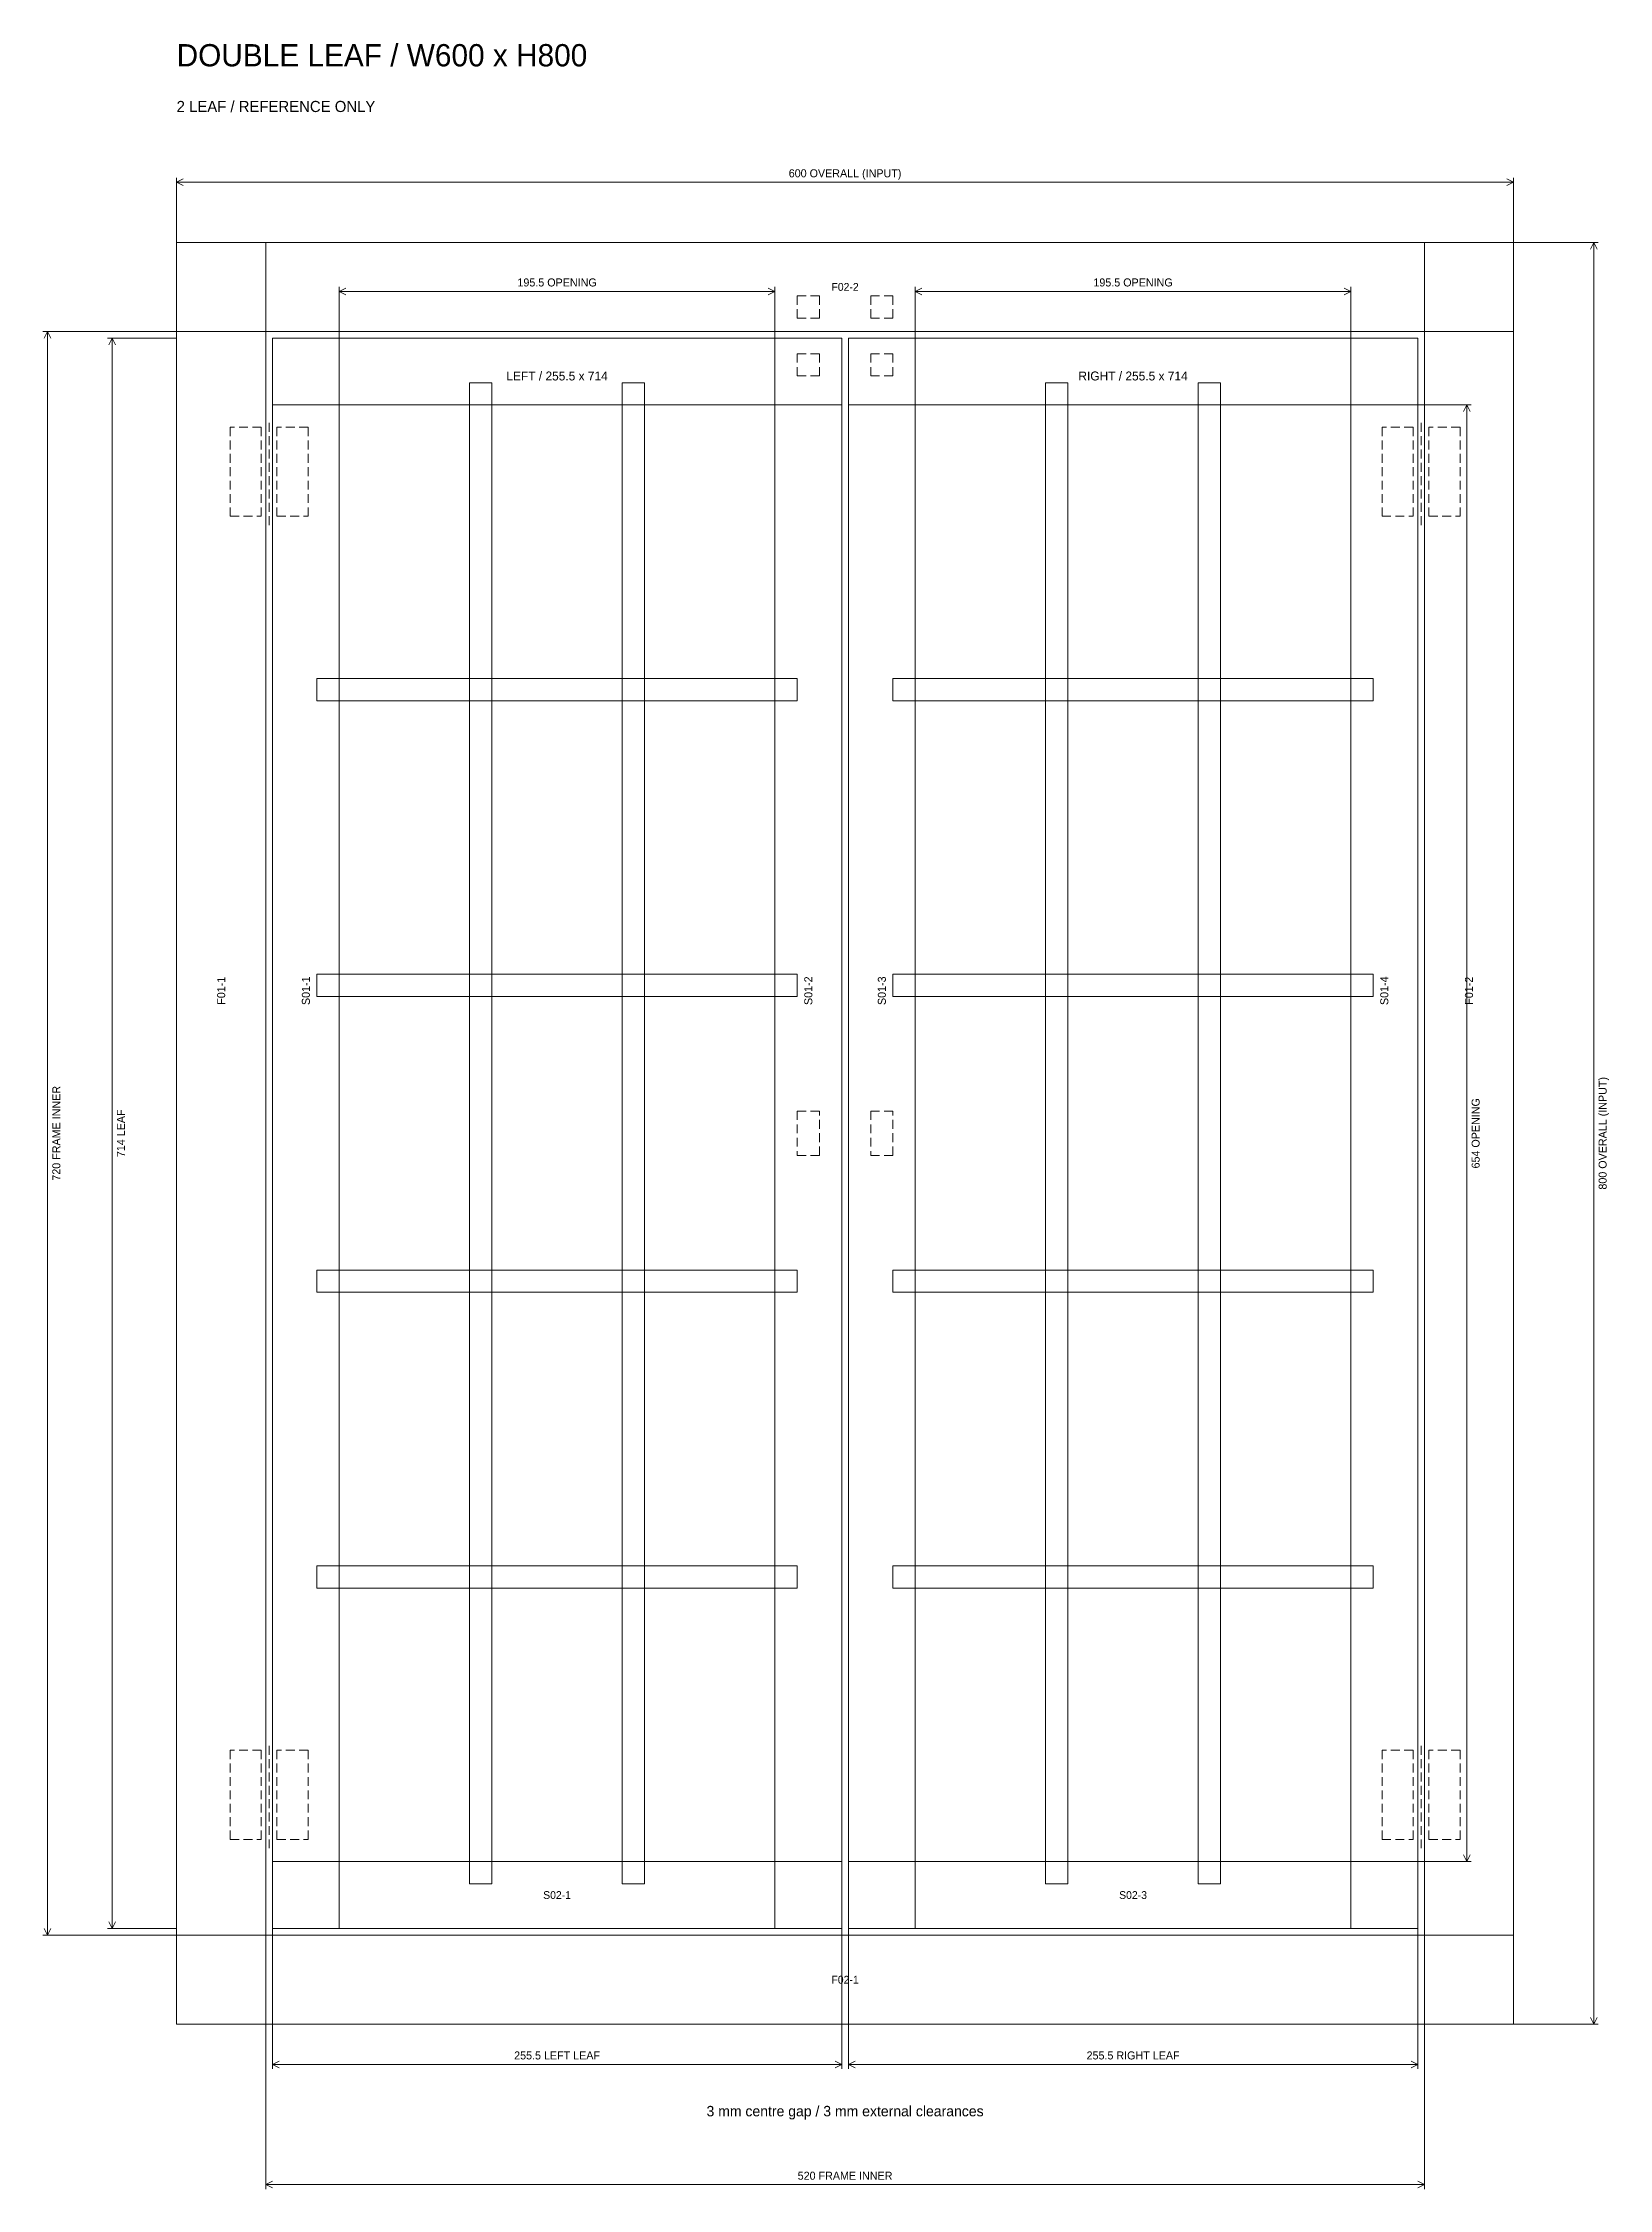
# Model space of a CAD drawing. Header units: millimetres. Extents: x -29 to 2620, y -456 to 990.
# Drawn here: x 1290 to 1993, y 26 to 990 of the extents above; entities that cross this region are included whole.
import ezdxf
from ezdxf.enums import TextEntityAlignment as Align

# ---------------------------------------------------------------- set-up
doc = ezdxf.new("R2010")
doc.units = ezdxf.units.MM
doc.linetypes.add('REF_DASH', pattern=[6, 4, -2])
for name, color, linetype, lineweight in [('ASSEMBLY_REFERENCE', 8, 'Continuous', 18), ('DIMENSIONS', 3, 'Continuous', 18), ('HINGE_REF', 4, 'REF_DASH', 18), ('LATCH_REF', 4, 'REF_DASH', 18), ('NOTES', 7, 'Continuous', 18)]:
    doc.layers.add(name, color=color, linetype=linetype, lineweight=lineweight)

msp = doc.modelspace()

# ---------------------------------------------------------------- texts
at = {"layer": 'ASSEMBLY_REFERENCE'}
for s, height, p in [('F02-2', 3.5, (1650, 880)), ('LEFT / 255.5 x 714', 4, (1520.75, 840)), ('RIGHT / 255.5 x 714', 4, (1779.25, 840)), ('S02-1', 3.5, (1520.75, 158)), ('S02-3', 3.5, (1779.25, 158)), ('F02-1', 3.5, (1650, 120))]:
    msp.add_text(s, height=height, dxfattribs=at).set_placement(p, align=Align.MIDDLE_CENTER)
for s, p in [('F01-1', (1370, 564)), ('S01-1', (1408, 564)), ('S01-2', (1633.5, 564)), ('S01-3', (1666.5, 564)), ('S01-4', (1892, 564)), ('F01-2', (1930, 564))]:
    msp.add_text(s, height=3.6, rotation=90, dxfattribs=at).set_placement(p, align=Align.MIDDLE_CENTER)
at = {"layer": 'DIMENSIONS'}
for s, p in [('600 OVERALL (INPUT)', (1650, 931)), ('195.5 OPENING', (1520.75, 882)), ('195.5 OPENING', (1779.25, 882)), ('255.5 LEFT LEAF', (1520.75, 86)), ('255.5 RIGHT LEAF', (1779.25, 86)), ('520 FRAME INNER', (1650, 32))]:
    msp.add_text(s, height=3.6, dxfattribs=at).set_placement(p, align=Align.MIDDLE_CENTER)
for s, p in [('720 FRAME INNER', (1296, 500)), ('800 OVERALL (INPUT)', (1990, 500)), ('654 OPENING', (1933, 500)), ('714 LEAF', (1325, 500))]:
    msp.add_text(s, height=3.6, rotation=90, dxfattribs=at).set_placement(p, align=Align.MIDDLE_CENTER)
at = {"layer": 'NOTES'}
for s, height, p in [('DOUBLE LEAF / W600 x H800', 10, (1350, 984)), ('2 LEAF / REFERENCE ONLY', 5, (1350, 961))]:
    msp.add_text(s, height=height, dxfattribs=at).set_placement(p, align=Align.MIDDLE_LEFT)
msp.add_text('3 mm centre gap / 3 mm external clearances', height=4.7, dxfattribs=at).set_placement((1650, 61), align=Align.MIDDLE_CENTER)

# ---------------------------------------------------------------- linework, layer by layer
at = {"layer": 'ASSEMBLY_REFERENCE'}
for points in [[(1350, 100), (1390, 100), (1390, 900), (1350, 900)], [(1950, 900), (1950, 860), (1350, 860), (1350, 900)], [(1950, 900), (1910, 900), (1910, 100), (1950, 100)], [(1393, 143), (1423, 143), (1423, 857), (1393, 857)], [(1648.5, 857), (1648.5, 827), (1393, 827), (1393, 857)], [(1648.5, 857), (1618.5, 857), (1618.5, 143), (1648.5, 143)], [(1651.5, 143), (1681.5, 143), (1681.5, 857), (1651.5, 857)], [(1907, 857), (1907, 827), (1651.5, 827), (1651.5, 857)], [(1907, 857), (1877, 857), (1877, 143), (1907, 143)], [(1491.5, 837), (1481.5, 837), (1481.5, 163), (1491.5, 163)], [(1560, 837), (1550, 837), (1550, 163), (1560, 163)], [(1750, 837), (1740, 837), (1740, 163), (1750, 163)], [(1818.5, 837), (1808.5, 837), (1808.5, 163), (1818.5, 163)], [(1628.5, 704.2), (1628.5, 694.2), (1413, 694.2), (1413, 704.2)], [(1887, 704.2), (1887, 694.2), (1671.5, 694.2), (1671.5, 704.2)], [(1628.5, 571.4), (1628.5, 561.4), (1413, 561.4), (1413, 571.4)], [(1887, 571.4), (1887, 561.4), (1671.5, 561.4), (1671.5, 571.4)], [(1628.5, 438.6), (1628.5, 428.6), (1413, 428.6), (1413, 438.6)], [(1887, 438.6), (1887, 428.6), (1671.5, 428.6), (1671.5, 438.6)], [(1628.5, 305.8), (1628.5, 295.8), (1413, 295.8), (1413, 305.8)], [(1887, 305.8), (1887, 295.8), (1671.5, 295.8), (1671.5, 305.8)], [(1393, 143), (1393, 173), (1648.5, 173), (1648.5, 143)], [(1651.5, 143), (1651.5, 173), (1907, 173), (1907, 143)], [(1350, 100), (1350, 140), (1950, 140), (1950, 100)]]:
    msp.add_lwpolyline(points, close=True, dxfattribs=at)
at = {"layer": 'ASSEMBLY_REFERENCE', "linetype": 'REF_DASH'}
for points in [[(1423, 173), (1618.5, 173), (1618.5, 827), (1423, 827)], [(1681.5, 173), (1877, 173), (1877, 827), (1681.5, 827)]]:
    msp.add_lwpolyline(points, close=True, dxfattribs=at)
at = {"layer": 'DIMENSIONS'}
for p, q in [((1350, 900), (1350, 929)), ((1350, 927), (1353, 928.5)), ((1350, 927), (1950, 927)), ((1350, 927), (1353, 925.5)), ((1950, 927), (1947, 928.5)), ((1950, 927), (1947, 925.5)), ((1950, 900), (1950, 929)), ((1950, 900), (1988, 900)), ((1986, 900), (1984.5, 897)), ((1986, 100), (1986, 900)), ((1986, 900), (1987.5, 897)), ((1423, 827), (1423, 880)), ((1423, 878), (1426, 879.5)), ((1423, 878), (1618.5, 878)), ((1423, 878), (1426, 876.5)), ((1618.5, 878), (1615.5, 879.5)), ((1618.5, 878), (1615.5, 876.5)), ((1618.5, 827), (1618.5, 880)), ((1681.5, 827), (1681.5, 880)), ((1681.5, 878), (1684.5, 879.5)), ((1681.5, 878), (1877, 878)), ((1681.5, 878), (1684.5, 876.5)), ((1877, 878), (1874, 879.5)), ((1877, 878), (1874, 876.5)), ((1877, 827), (1877, 880)), ((1390, 860), (1290, 860)), ((1292, 860), (1290.5, 857)), ((1292, 140), (1292, 860)), ((1292, 860), (1293.5, 857)), ((1350, 857), (1319, 857)), ((1321, 857), (1319.5, 854)), ((1321, 143), (1321, 857)), ((1321, 857), (1322.5, 854)), ((1877, 827), (1931, 827)), ((1929, 827), (1927.5, 824)), ((1929, 173), (1929, 827)), ((1929, 827), (1930.5, 824)), ((1929, 173), (1927.5, 176)), ((1929, 173), (1930.5, 176)), ((1877, 173), (1931, 173)), ((1321, 143), (1319.5, 146)), ((1321, 143), (1322.5, 146)), ((1390, 140), (1290, 140)), ((1292, 140), (1290.5, 143)), ((1292, 140), (1293.5, 143)), ((1350, 143), (1319, 143)), ((1390, 140), (1390, 26)), ((1393, 143), (1393, 80)), ((1648.5, 143), (1648.5, 80)), ((1651.5, 143), (1651.5, 80)), ((1907, 143), (1907, 80)), ((1910, 140), (1910, 26)), ((1950, 100), (1988, 100)), ((1986, 100), (1984.5, 103)), ((1986, 100), (1987.5, 103)), ((1393, 82), (1396, 83.5)), ((1393, 82), (1648.5, 82)), ((1393, 82), (1396, 80.5)), ((1648.5, 82), (1645.5, 83.5)), ((1648.5, 82), (1645.5, 80.5)), ((1651.5, 82), (1654.5, 83.5)), ((1651.5, 82), (1907, 82)), ((1651.5, 82), (1654.5, 80.5)), ((1907, 82), (1904, 83.5)), ((1907, 82), (1904, 80.5)), ((1390, 28), (1393, 29.5)), ((1910, 28), (1907, 29.5)), ((1390, 28), (1910, 28)), ((1390, 28), (1393, 26.5)), ((1910, 28), (1907, 26.5))]:
    msp.add_line(p, q, dxfattribs=at)
at = {"layer": 'HINGE_REF'}
for p, q in [((1391.5, 773), (1391.5, 821)), ((1908.5, 773), (1908.5, 821)), ((1391.5, 179), (1391.5, 227)), ((1908.5, 179), (1908.5, 227))]:
    msp.add_line(p, q, dxfattribs=at)
for points in [[(1388, 777), (1388, 817), (1374, 817), (1374, 777)], [(1409, 777), (1409, 817), (1395, 817), (1395, 777)], [(1905, 777), (1905, 817), (1891, 817), (1891, 777)], [(1926, 777), (1926, 817), (1912, 817), (1912, 777)], [(1388, 183), (1388, 223), (1374, 223), (1374, 183)], [(1409, 183), (1409, 223), (1395, 223), (1395, 183)], [(1905, 183), (1905, 223), (1891, 223), (1891, 183)], [(1926, 183), (1926, 223), (1912, 223), (1912, 183)]]:
    msp.add_lwpolyline(points, close=True, dxfattribs=at)
at = {"layer": 'LATCH_REF'}
for points in [[(1638.5, 866), (1638.5, 876), (1628.5, 876), (1628.5, 866)], [(1671.5, 866), (1671.5, 876), (1661.5, 876), (1661.5, 866)], [(1638.5, 840), (1638.5, 850), (1628.5, 850), (1628.5, 840)], [(1671.5, 840), (1671.5, 850), (1661.5, 850), (1661.5, 840)], [(1638.5, 490), (1638.5, 510), (1628.5, 510), (1628.5, 490)], [(1671.5, 490), (1671.5, 510), (1661.5, 510), (1661.5, 490)]]:
    msp.add_lwpolyline(points, close=True, dxfattribs=at)

msp.set_redraw_order([(e.dxf.handle, doc.entitydb.next_handle()) for e in msp.query("TEXT MTEXT ATTDEF DIMENSION ARC_DIMENSION")])  # texts and dimensions are drawn at this point

doc.saveas('drawing.dxf')
